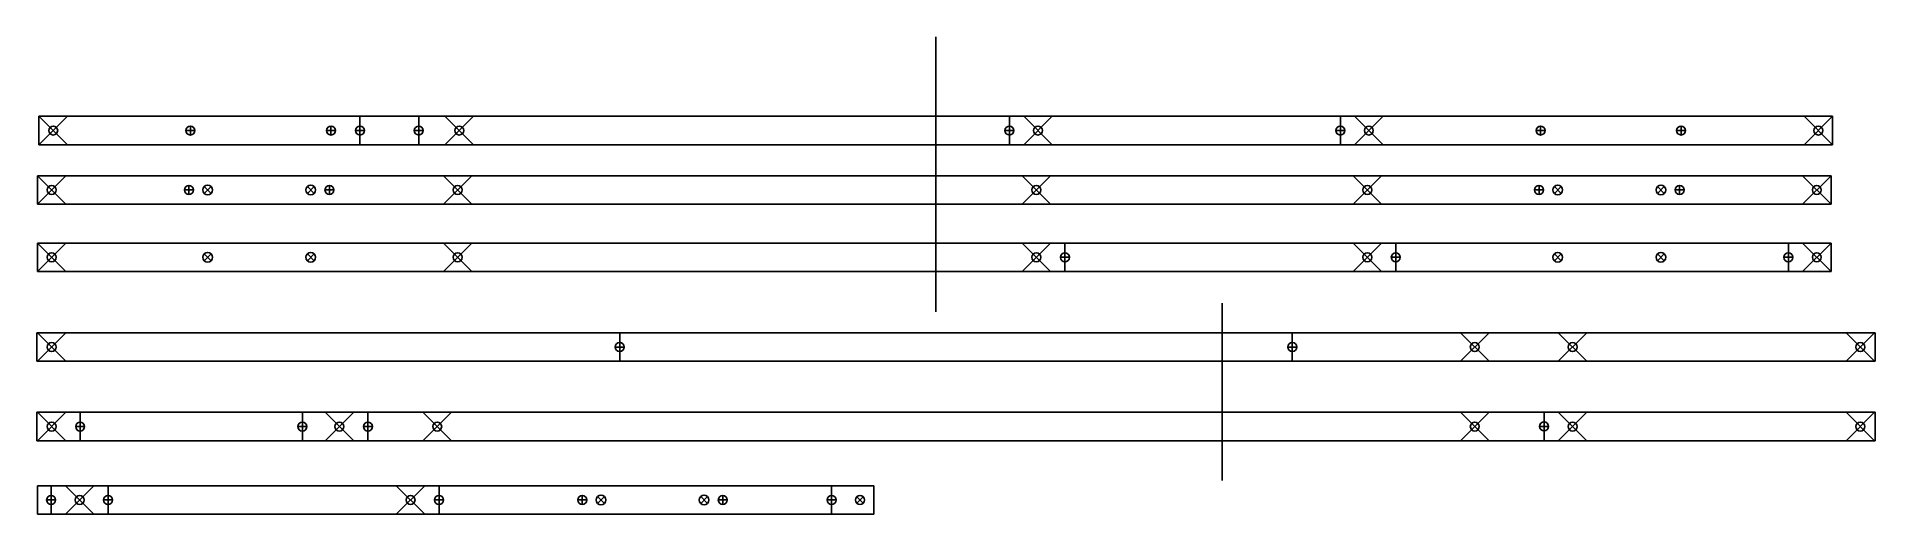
# Model space of a CAD drawing. Header units: millimetres. Extents: x -15418 to 43885, y -27590 to 23052.
# Drawn here: x 22459 to 23279, y -18279 to -18067 of the extents above; entities that cross this region are included whole.
import ezdxf

# ---------------------------------------------------------------- set-up
doc = ezdxf.new("R2010")
doc.units = ezdxf.units.MM
doc.header["$LTSCALE"] = 0.5
doc.layers.get('Defpoints').update_dxf_attribs({"color": 4})
for name, color, linetype in [('Layer1', 1, 'Continuous'), ('Layer2', 2, 'Continuous'), ('Layer3', 9, 'Continuous')]:
    doc.layers.add(name, color=color, linetype=linetype)

msp = doc.modelspace()

# ---------------------------------------------------------------- linework, layer by layer
at = {"layer": 'Defpoints', "transparency": 33554661}
for centre in [(22534.8141, -18135.0157), (22534.8141, -18135.0157), (22580.8141, -18135.0157), (22580.8141, -18135.0157), (23137.0141, -18135.0157), (23137.0141, -18135.0157), (23183.0141, -18135.0157), (23183.0141, -18135.0157), (22534.8141, -18165.0157), (22580.8141, -18165.0157), (23137.0141, -18165.0157), (23137.0141, -18165.0157), (23183.0141, -18165.0157), (22710.2579, -18273.1473), (22710.2579, -18273.1473), (22756.2579, -18273.1473), (22756.2579, -18273.1473)]:
    msp.add_circle(centre, 2.15, dxfattribs=at)
at = {"layer": 'Layer1', "transparency": 33554661}
for p, q in [((22459.5875, -18102.1757), (23259.5875, -18102.1757)), ((22459.5875, -18102.1757), (22472.2875, -18114.8757)), ((22459.5875, -18114.8757), (22472.2875, -18102.1757)), ((22459.5875, -18102.1757), (22459.5875, -18114.8757)), ((22602.7498, -18114.8757), (22602.7498, -18102.1757)), ((22629.0048, -18114.8757), (22629.0048, -18102.1757)), ((22653.3875, -18102.1757), (22640.6875, -18114.8757)), ((22653.3875, -18114.8757), (22640.6875, -18102.1757)), ((22640.6875, -18102.1757), (22653.3875, -18114.8757)), ((22640.6875, -18114.8757), (22653.3875, -18102.1757)), ((22640.6875, -18102.1757), (22653.3875, -18114.8757)), ((22640.6875, -18114.8757), (22653.3875, -18102.1757)), ((22892.4498, -18114.8757), (22892.4498, -18102.1757)), ((22898.7998, -18102.1757), (22911.4998, -18114.8757)), ((22898.7998, -18114.8757), (22911.4998, -18102.1757)), ((22898.7998, -18102.1757), (22911.4998, -18114.8757)), ((22898.7998, -18114.8757), (22911.4998, -18102.1757)), ((22898.7998, -18102.1757), (22911.4998, -18114.8757)), ((22898.7998, -18114.8757), (22911.4998, -18102.1757)), ((23040.0498, -18114.8757), (23040.0498, -18102.1757)), ((23046.3998, -18102.1757), (23059.0998, -18114.8757)), ((23046.3998, -18114.8757), (23059.0998, -18102.1757)), ((23259.5875, -18102.1757), (23246.8875, -18114.8757)), ((23259.5875, -18114.8757), (23246.8875, -18102.1757)), ((23259.5875, -18114.8757), (23259.5875, -18102.1757)), ((22525.1375, -18108.5257), (22529.1375, -18108.5257)), ((22527.1375, -18106.5257), (22527.1375, -18110.5257)), ((22587.8375, -18108.5257), (22591.8375, -18108.5257)), ((22589.8375, -18106.5257), (22589.8375, -18110.5257)), ((22600.7498, -18108.5257), (22604.7498, -18108.5257)), ((22602.7498, -18106.5257), (22602.7498, -18110.5257)), ((22627.0048, -18108.5257), (22631.0048, -18108.5257)), ((22629.0048, -18106.5257), (22629.0048, -18110.5257)), ((22890.4498, -18108.5257), (22894.4498, -18108.5257)), ((22892.4498, -18106.5257), (22892.4498, -18110.5257)), ((23038.0498, -18108.5257), (23042.0498, -18108.5257)), ((23040.0498, -18106.5257), (23040.0498, -18110.5257)), ((23127.3375, -18108.5257), (23131.3375, -18108.5257)), ((23129.3375, -18106.5257), (23129.3375, -18110.5257)), ((23190.0375, -18108.5257), (23194.0375, -18108.5257)), ((23192.0375, -18106.5257), (23192.0375, -18110.5257)), ((22459.5875, -18114.8757), (23259.5875, -18114.8757)), ((22524.4641, -18135.0157), (22528.4641, -18135.0157)), ((22526.4641, -18133.0157), (22526.4641, -18137.0157)), ((22587.1641, -18135.0157), (22591.1641, -18135.0157)), ((22589.1641, -18133.0157), (22589.1641, -18137.0157)), ((23126.6641, -18135.0157), (23130.6641, -18135.0157)), ((23128.6641, -18133.0157), (23128.6641, -18137.0157)), ((23189.3641, -18135.0157), (23193.3641, -18135.0157)), ((23191.3641, -18133.0157), (23191.3641, -18137.0157)), ((22915.1764, -18165.0157), (22919.1764, -18165.0157)), ((22917.1764, -18163.0157), (22917.1764, -18167.0157)), ((23062.7764, -18165.0157), (23066.7764, -18165.0157)), ((23064.7764, -18163.0157), (23064.7764, -18167.0157)), ((23237.8641, -18165.0157), (23241.8641, -18165.0157)), ((23239.8641, -18163.0157), (23239.8641, -18167.0157)), ((22718.6141, -18203.0157), (22718.6141, -18207.0157)), ((23018.6141, -18203.0157), (23018.6141, -18207.0157)), ((22716.6141, -18205.0157), (22720.6141, -18205.0157)), ((23016.6141, -18205.0157), (23020.6141, -18205.0157)), ((22475.9641, -18240.4473), (22479.9641, -18240.4473)), ((22477.9641, -18238.4473), (22477.9641, -18242.4473)), ((22575.0641, -18240.4473), (22579.0641, -18240.4473)), ((22577.0641, -18238.4473), (22577.0641, -18242.4473)), ((22604.3141, -18240.4473), (22608.3141, -18240.4473)), ((22606.3141, -18238.4473), (22606.3141, -18242.4473)), ((23128.9141, -18240.3973), (23132.9141, -18240.3973)), ((23130.9141, -18238.3973), (23130.9141, -18242.3973)), ((22463.0202, -18273.1473), (22467.0202, -18273.1473)), ((22465.0202, -18271.1473), (22465.0202, -18275.1473)), ((22488.4202, -18273.1473), (22492.4202, -18273.1473)), ((22490.4202, -18271.1473), (22490.4202, -18275.1473)), ((22636.0202, -18273.1473), (22640.0202, -18273.1473)), ((22638.0202, -18271.1473), (22638.0202, -18275.1473)), ((22811.1079, -18273.1473), (22815.1079, -18273.1473)), ((22813.1079, -18271.1473), (22813.1079, -18275.1473))]:
    msp.add_line(p, q, dxfattribs=at)
for centre in [(22465.9375, -18108.5257), (22527.1375, -18108.5257), (22527.1375, -18108.5257), (22589.8375, -18108.5257), (22589.8375, -18108.5257), (22602.7498, -18108.5257), (22602.7498, -18108.5257), (22629.0048, -18108.5257), (22629.0048, -18108.5257), (22647.0375, -18108.5257), (22647.0375, -18108.5257), (22647.0375, -18108.5257), (22647.0375, -18108.5257), (22647.0375, -18108.5257), (22647.0375, -18108.5257), (22647.0375, -18108.5257), (22647.0375, -18108.5257), (22647.0375, -18108.5257), (22892.4498, -18108.5257), (22892.4498, -18108.5257), (22905.1498, -18108.5257), (22905.1498, -18108.5257), (22905.1498, -18108.5257), (22905.1498, -18108.5257), (22905.1498, -18108.5257), (22905.1498, -18108.5257), (22905.1498, -18108.5257), (22905.1498, -18108.5257), (22905.1498, -18108.5257), (23040.0498, -18108.5257), (23040.0498, -18108.5257), (23052.7498, -18108.5257), (23129.3375, -18108.5257), (23129.3375, -18108.5257), (23192.0375, -18108.5257), (23192.0375, -18108.5257), (23253.2375, -18108.5257), (23253.2375, -18108.5257), (23253.2375, -18108.5257), (22526.4641, -18135.0157), (22526.4641, -18135.0157), (22589.1641, -18135.0157), (22589.1641, -18135.0157), (23128.6641, -18135.0157), (23128.6641, -18135.0157), (23191.3641, -18135.0157), (23191.3641, -18135.0157), (22917.1764, -18165.0157), (22917.1764, -18165.0157), (23064.7764, -18165.0157), (23064.7764, -18165.0157), (23239.8641, -18165.0157), (23239.8641, -18165.0157), (22718.6141, -18205.0157), (22718.6141, -18205.0157), (23018.6141, -18205.0157), (23018.6141, -18205.0157), (22477.9641, -18240.4473), (22477.9641, -18240.4473), (22577.0641, -18240.4473), (22577.0641, -18240.4473), (22606.3141, -18240.4473), (22606.3141, -18240.4473), (23130.9141, -18240.3973), (23130.9141, -18240.3973), (22465.0202, -18273.1473), (22465.0202, -18273.1473), (22490.4202, -18273.1473), (22490.4202, -18273.1473), (22638.0202, -18273.1473), (22638.0202, -18273.1473), (22813.1079, -18273.1473), (22813.1079, -18273.1473)]:
    msp.add_circle(centre, 2, dxfattribs=at)
at = {"layer": 'Layer2', "transparency": 33554661}
for p, q in [((22859.5875, -18066.7585), (22859.5875, -18189.3002)), ((23258.9141, -18128.6657), (22458.9141, -18128.6657)), ((22458.9141, -18128.6657), (22458.9141, -18141.3657)), ((23258.9141, -18128.6657), (23258.9141, -18141.3657)), ((23258.9141, -18141.3657), (22458.9141, -18141.3657)), ((23258.9141, -18158.6657), (22458.9141, -18158.6657)), ((22458.9141, -18158.6657), (22458.9141, -18171.3657)), ((22917.1764, -18158.6657), (22917.1764, -18171.3657)), ((23064.7764, -18158.6657), (23064.7764, -18171.3657)), ((23239.8641, -18158.6657), (23239.8641, -18171.3657)), ((23258.9141, -18158.6657), (23258.9141, -18171.3657)), ((23258.9141, -18171.3657), (22458.9141, -18171.3657)), ((22987.38, -18185.444), (22987.38, -18264.4423)), ((22458.6141, -18198.6657), (23278.6141, -18198.6657)), ((22458.6141, -18211.3657), (22458.6141, -18198.6657)), ((22718.6141, -18198.6657), (22718.6141, -18211.3657)), ((23018.6141, -18198.6657), (23018.6141, -18211.3657)), ((23278.6141, -18198.6657), (23278.6141, -18211.3657)), ((23278.6141, -18211.3657), (22458.6141, -18211.3657)), ((22458.6141, -18234.0973), (23278.6141, -18234.0973)), ((22458.6141, -18246.7973), (22458.6141, -18234.0973)), ((22477.9641, -18246.7973), (22477.9641, -18234.0973)), ((22577.0641, -18246.7973), (22577.0641, -18234.0973)), ((22606.3141, -18234.0973), (22606.3141, -18246.7973)), ((23130.9141, -18233.9973), (23130.9141, -18246.7973)), ((23278.6141, -18234.0973), (23278.6141, -18246.7973)), ((23278.6141, -18246.7973), (22458.6141, -18246.7973)), ((22458.9141, -18266.7973), (22458.9141, -18279.4973)), ((22831.9141, -18266.7973), (22458.9141, -18266.7973)), ((22465.0202, -18279.4973), (22465.0202, -18266.7973)), ((22490.4202, -18279.4973), (22490.4202, -18266.7973)), ((22638.0202, -18279.4973), (22638.0202, -18266.7973)), ((22813.1079, -18279.4973), (22813.1079, -18266.7973)), ((22831.9141, -18279.4973), (22831.9141, -18266.7973)), ((22699.9079, -18273.1473), (22703.9079, -18273.1473)), ((22701.9079, -18271.1473), (22701.9079, -18275.1473)), ((22762.6079, -18273.1473), (22766.6079, -18273.1473)), ((22764.6079, -18271.1473), (22764.6079, -18275.1473)), ((22458.9141, -18279.4973), (22831.9141, -18279.4973))]:
    msp.add_line(p, q, dxfattribs=at)
for centre in [(22701.9079, -18273.1473), (22764.6079, -18273.1473)]:
    msp.add_circle(centre, 2, dxfattribs=at)
at = {"layer": 'Layer3', "transparency": 33554661}
for p, q in [((22458.9141, -18141.3657), (22471.6141, -18128.6657)), ((22458.9141, -18141.3657), (22471.6141, -18128.6657)), ((22458.9141, -18128.6657), (22471.6141, -18141.3657)), ((22652.7141, -18141.3657), (22640.0141, -18128.6657)), ((22652.7141, -18128.6657), (22640.0141, -18141.3657)), ((22640.0141, -18141.3657), (22652.7141, -18128.6657)), ((22640.0141, -18141.3657), (22652.7141, -18128.6657)), ((22640.0141, -18128.6657), (22652.7141, -18141.3657)), ((22898.1264, -18141.3657), (22910.8264, -18128.6657)), ((22898.1264, -18128.6657), (22910.8264, -18141.3657)), ((22898.1264, -18141.3657), (22910.8264, -18128.6657)), ((22898.1264, -18141.3657), (22910.8264, -18128.6657)), ((22898.1264, -18128.6657), (22910.8264, -18141.3657)), ((23045.7264, -18141.3657), (23058.4264, -18128.6657)), ((23045.7264, -18128.6657), (23058.4264, -18141.3657)), ((23045.7264, -18141.3657), (23058.4264, -18128.6657)), ((23045.7264, -18141.3657), (23058.4264, -18128.6657)), ((23045.7264, -18128.6657), (23058.4264, -18141.3657)), ((23258.9141, -18141.3657), (23246.2141, -18128.6657)), ((23258.9141, -18128.6657), (23246.2141, -18141.3657)), ((22533.2938, -18136.536), (22536.3343, -18133.4954)), ((22533.2938, -18133.4954), (22536.3343, -18136.536)), ((22579.2938, -18136.536), (22582.3343, -18133.4954)), ((22579.2938, -18133.4954), (22582.3343, -18136.536)), ((23135.4938, -18136.536), (23138.5343, -18133.4954)), ((23135.4938, -18133.4954), (23138.5343, -18136.536)), ((23181.4938, -18136.536), (23184.5343, -18133.4954)), ((23181.4938, -18133.4954), (23184.5343, -18136.536)), ((22458.9141, -18171.3657), (22471.6141, -18158.6657)), ((22458.9141, -18158.6657), (22471.6141, -18171.3657)), ((22652.7141, -18158.6657), (22640.0141, -18171.3657)), ((22640.0141, -18171.3657), (22652.7141, -18158.6657)), ((22640.0141, -18171.3657), (22652.7141, -18158.6657)), ((22640.0141, -18158.6657), (22652.7141, -18171.3657)), ((22898.1264, -18171.3657), (22910.8264, -18158.6657)), ((22898.1264, -18158.6657), (22910.8264, -18171.3657)), ((23045.7264, -18171.3657), (23058.4264, -18158.6657)), ((23045.7264, -18158.6657), (23058.4264, -18171.3657)), ((23258.9141, -18171.3657), (23246.2141, -18158.6657)), ((23258.9141, -18158.6657), (23246.2141, -18171.3657)), ((22533.2938, -18166.536), (22536.3343, -18163.4954)), ((22533.2938, -18163.4954), (22536.3343, -18166.536)), ((22579.2938, -18166.536), (22582.3343, -18163.4954)), ((22579.2938, -18163.4954), (22582.3343, -18166.536)), ((23135.4938, -18166.536), (23138.5343, -18163.4954)), ((23135.4938, -18163.4954), (23138.5343, -18166.536)), ((23181.4938, -18166.536), (23184.5343, -18163.4954)), ((23181.4938, -18163.4954), (23184.5343, -18166.536)), ((22458.9141, -18211.3657), (22471.6141, -18198.6657)), ((22471.6141, -18211.3657), (22458.9141, -18198.6657)), ((22458.9141, -18211.3657), (22471.6141, -18198.6657)), ((22471.6141, -18211.3657), (22458.9141, -18198.6657)), ((23106.3641, -18211.3657), (23093.6641, -18198.6657)), ((23106.3641, -18211.3657), (23093.6641, -18198.6657)), ((23093.6641, -18211.3657), (23106.3641, -18198.6657)), ((23149.9641, -18211.3657), (23137.2641, -18198.6657)), ((23149.9641, -18211.3657), (23137.2641, -18198.6657)), ((23137.2641, -18211.3657), (23149.9641, -18198.6657)), ((23278.3141, -18211.3657), (23265.6141, -18198.6657)), ((23265.6141, -18211.3657), (23278.3141, -18198.6657)), ((23278.3141, -18211.3657), (23265.6141, -18198.6657)), ((23265.6141, -18211.3657), (23278.3141, -18198.6657)), ((22458.9141, -18246.7973), (22471.6141, -18234.0973)), ((22471.6141, -18246.7973), (22458.9141, -18234.0973)), ((22458.9141, -18246.7973), (22471.6141, -18234.0973)), ((22471.6141, -18246.7973), (22458.9141, -18234.0973)), ((22458.9141, -18246.7973), (22471.6141, -18234.0973)), ((22471.6141, -18246.7973), (22458.9141, -18234.0973)), ((22599.9641, -18246.7973), (22587.2641, -18234.0973)), ((22599.9641, -18246.7973), (22587.2641, -18234.0973)), ((22599.9641, -18246.7973), (22587.2641, -18234.0973)), ((22587.2641, -18246.7973), (22599.9641, -18234.0973)), ((22643.5641, -18246.7973), (22630.8641, -18234.0973)), ((22630.8641, -18246.7973), (22643.5641, -18234.0973)), ((23106.3641, -18246.7973), (23093.6641, -18234.0973)), ((23093.6641, -18246.7973), (23106.3641, -18234.0973)), ((23106.3641, -18246.7973), (23093.6641, -18234.0973)), ((23106.3641, -18246.7973), (23093.6641, -18234.0973)), ((23093.6641, -18246.7973), (23106.3641, -18234.0973)), ((23149.9641, -18246.7973), (23137.2641, -18234.0973)), ((23137.2641, -18246.7973), (23149.9641, -18234.0973)), ((23149.9641, -18246.7973), (23137.2641, -18234.0973)), ((23149.9641, -18246.7973), (23137.2641, -18234.0973)), ((23137.2641, -18246.7973), (23149.9641, -18234.0973)), ((23278.3141, -18246.7973), (23265.6141, -18234.0973)), ((23265.6141, -18246.7973), (23278.3141, -18234.0973)), ((23278.3141, -18246.7973), (23265.6141, -18234.0973)), ((23265.6141, -18246.7973), (23278.3141, -18234.0973)), ((23278.3141, -18246.7973), (23265.6141, -18234.0973)), ((23265.6141, -18246.7973), (23278.3141, -18234.0973)), ((22471.3702, -18266.7973), (22484.0702, -18279.4973)), ((22471.3702, -18279.4973), (22484.0702, -18266.7973)), ((22471.3702, -18266.7973), (22484.0702, -18279.4973)), ((22618.9702, -18279.4973), (22631.6702, -18266.7973)), ((22618.9702, -18279.4973), (22631.6702, -18266.7973)), ((22618.9702, -18279.4973), (22631.6702, -18266.7973)), ((22618.9702, -18266.7973), (22631.6702, -18279.4973)), ((22708.7376, -18274.6676), (22711.7782, -18271.627)), ((22708.7376, -18271.627), (22711.7782, -18274.6676)), ((22754.7376, -18274.6676), (22757.7782, -18271.627)), ((22754.7376, -18271.627), (22757.7782, -18274.6676)), ((22824.2876, -18274.6676), (22827.3282, -18271.627)), ((22824.2876, -18271.627), (22827.3282, -18274.6676))]:
    msp.add_line(p, q, dxfattribs=at)
for centre in [(22465.2641, -18135.0157), (22465.2641, -18135.0157), (22465.2641, -18135.0157), (22465.2641, -18135.0157), (22465.2641, -18135.0157), (22465.2641, -18135.0157), (22646.3641, -18135.0157), (22646.3641, -18135.0157), (22646.3641, -18135.0157), (22646.3641, -18135.0157), (22646.3641, -18135.0157), (22646.3641, -18135.0157), (22646.3641, -18135.0157), (22646.3641, -18135.0157), (22646.3641, -18135.0157), (22904.4764, -18135.0157), (22904.4764, -18135.0157), (22904.4764, -18135.0157), (22904.4764, -18135.0157), (22904.4764, -18135.0157), (22904.4764, -18135.0157), (22904.4764, -18135.0157), (22904.4764, -18135.0157), (22904.4764, -18135.0157), (23052.0764, -18135.0157), (23052.0764, -18135.0157), (23052.0764, -18135.0157), (23052.0764, -18135.0157), (23052.0764, -18135.0157), (23052.0764, -18135.0157), (23052.0764, -18135.0157), (23052.0764, -18135.0157), (23052.0764, -18135.0157), (23252.5641, -18135.0157), (22465.2641, -18165.0157), (22646.3641, -18165.0157), (22904.4764, -18165.0157), (23052.0764, -18165.0157), (23252.5641, -18165.0157), (22465.2641, -18205.0157), (22465.2641, -18205.0157), (22465.2641, -18205.0157), (22465.2641, -18205.0157), (22465.2641, -18205.0157), (22465.2641, -18205.0157), (23100.0141, -18205.0157), (23100.0141, -18205.0157), (23100.0141, -18205.0157), (23100.0141, -18205.0157), (23100.0141, -18205.0157), (23100.0141, -18205.0157), (23143.6141, -18205.0157), (23143.6141, -18205.0157), (23143.6141, -18205.0157), (23143.6141, -18205.0157), (23143.6141, -18205.0157), (23143.6141, -18205.0157), (23271.9641, -18205.0157), (23271.9641, -18205.0157), (23271.9641, -18205.0157), (23271.9641, -18205.0157), (23271.9641, -18205.0157), (23271.9641, -18205.0157), (22465.2641, -18240.4473), (22593.6141, -18240.4473), (22637.2141, -18240.4473), (23100.0141, -18240.4473), (23100.0141, -18240.4473), (23100.0141, -18240.4473), (23100.0141, -18240.4473), (23100.0141, -18240.4473), (23100.0141, -18240.4473), (23100.0141, -18240.4473), (23100.0141, -18240.4473), (23100.0141, -18240.4473), (23143.6141, -18240.4473), (23143.6141, -18240.4473), (23143.6141, -18240.4473), (23143.6141, -18240.4473), (23143.6141, -18240.4473), (23143.6141, -18240.4473), (23143.6141, -18240.4473), (23143.6141, -18240.4473), (23143.6141, -18240.4473), (23271.9641, -18240.4473), (23271.9641, -18240.4473), (23271.9641, -18240.4473), (23271.9641, -18240.4473), (23271.9641, -18240.4473), (23271.9641, -18240.4473), (23271.9641, -18240.4473), (23271.9641, -18240.4473), (23271.9641, -18240.4473), (22477.7202, -18273.1473), (22625.3202, -18273.1473), (22625.3202, -18273.1473), (22625.3202, -18273.1473), (22625.3202, -18273.1473), (22625.3202, -18273.1473), (22625.3202, -18273.1473), (22625.3202, -18273.1473), (22625.3202, -18273.1473), (22625.3202, -18273.1473), (22701.9079, -18273.1473), (22764.6079, -18273.1473), (22825.8079, -18273.1473)]:
    msp.add_circle(centre, 2, dxfattribs=at)

doc.saveas('drawing.dxf')
